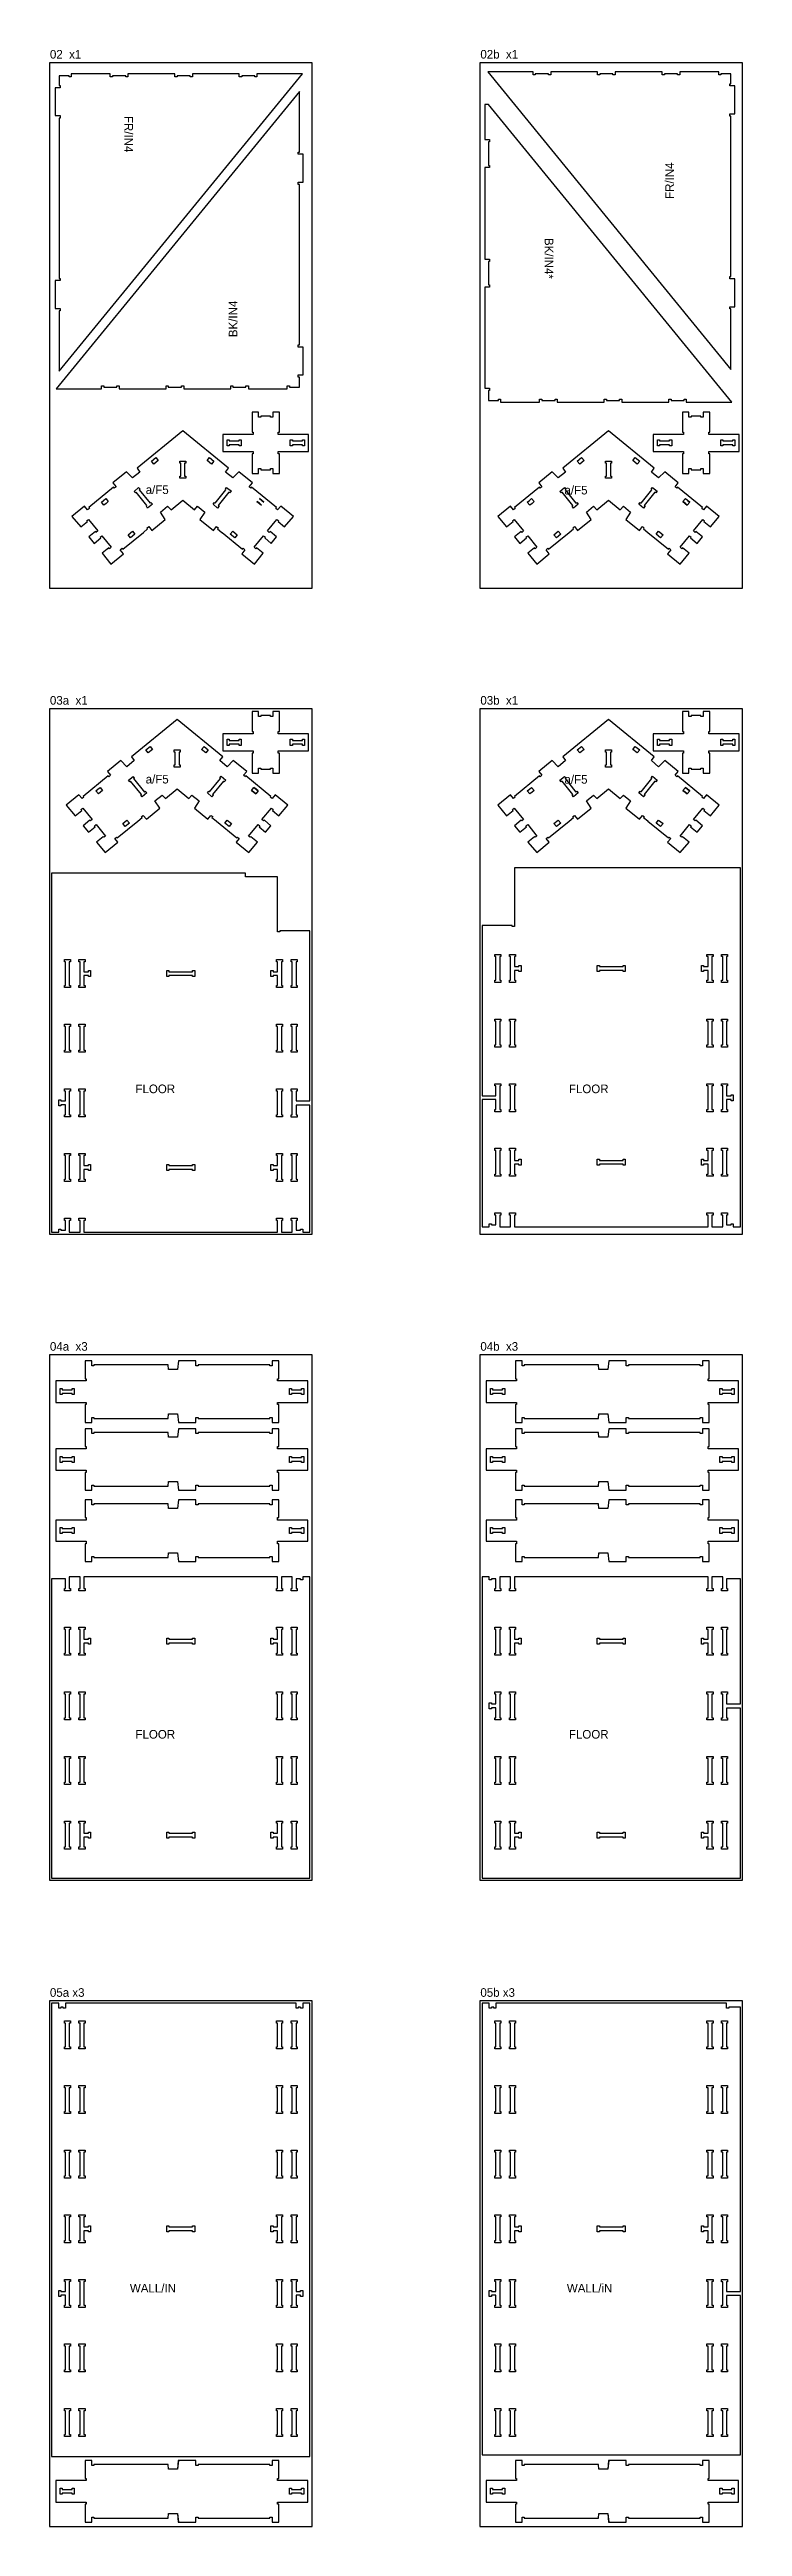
# Model space of a CAD drawing. Header units: inches. Extents: x -19170 to 42346, y 18707 to 54393.
# Drawn here: x 24126 to 27346, y 30707 to 42208 of the extents above; entities that cross this region are included whole.
import ezdxf

# ---------------------------------------------------------------- set-up
doc = ezdxf.new("R2010")
doc.units = ezdxf.units.IN
doc.header["$MEASUREMENT"] = 0
for name, color, linetype in [('0_SHEET_StructuralSheet 2440x1220x18', 1, 'CONTINUOUS'), ('1_3mmTOOL_2mmDEEP_CENTRE', 2, 'CONTINUOUS'), ('4_6mmTOOL_CUTTHROUGH_INSIDE', 4, 'CONTINUOUS'), ('5_6mmTOOL_CUTTHROUGH_OUTSIDE', 5, 'CONTINUOUS')]:
    doc.layers.add(name, color=color, linetype=linetype)

msp = doc.modelspace()

# ---------------------------------------------------------------- texts
at = {"layer": '0_SHEET_StructuralSheet 2440x1220x18', "char_height": 40, "attachment_point": 1}
for s, insert in [('02  x1', (24128, 42206)), ('02b  x1', (26128, 42206)), ('03a  x1', (24128, 39206)), ('03b  x1', (26128, 39206)), ('04a  x3', (24128, 36206)), ('04b  x3', (26128, 36206)), ('05a x3', (24128, 33206)), ('05b x3', (26128, 33206))]:
    msp.add_mtext_dynamic_manual_height_columns(s, width=871.79, gutter_width=200, heights=[0], dxfattribs=dict(at, insert=insert))
at = {"layer": '1_3mmTOOL_2mmDEEP_CENTRE', "char_height": 40, "attachment_point": 1}
for s, insert, rotation in [('{\\W4.00197; }FR/IN4', (24514, 41959), 270), ('{\\W4.00197; }FR/IN4', (26987, 41455), 90), ('{\\W3.50197; }BK/IN4*', (26467, 41385), 270), ('{\\W4.00197; }BK/IN4', (24959, 40813), 90)]:
    msp.add_mtext_dynamic_manual_height_columns(s, width=533.49, gutter_width=200, heights=[0], dxfattribs=dict(at, insert=insert, rotation=rotation))
for s, insert in [('{\\W4.83531; }a/F5', (24501, 40184)), ('{\\W4.83531; }a/F5', (26447, 40182)), ('{\\W4.83531; }a/F5', (24501, 38840)), ('{\\W4.83531; }a/F5', (26447, 38839)), ('{\\W4.33531; }FLOOR', (24461, 37402)), ('{\\W4.33531; }FLOOR', (26475, 37402)), ('{\\W4.33531; }FLOOR', (24461, 34405)), ('{\\W4.33531; }FLOOR', (26475, 34405)), ('{\\W3.33531; }WALL/IN', (24450, 31833)), ('{\\W3.50197; }WALL/iN', (26478, 31833))]:
    msp.add_mtext_dynamic_manual_height_columns(s, width=533.49, gutter_width=200, heights=[0], dxfattribs=dict(at, insert=insert))

# ---------------------------------------------------------------- linework, layer by layer
at = {"layer": '0_SHEET_StructuralSheet 2440x1220x18'}
for points in [[(24126, 42147), (24126, 39707), (25346, 39707), (25346, 42147)], [(26126, 42147), (26126, 39707), (27346, 39707), (27346, 42147)], [(24126, 39147), (24126, 36707), (25346, 36707), (25346, 39147)], [(26126, 39147), (26126, 36707), (27346, 36707), (27346, 39147)], [(24126, 36147), (24126, 33707), (25346, 33707), (25346, 36147)], [(26126, 36147), (26126, 33707), (27346, 33707), (27346, 36147)], [(24126, 33147), (24126, 30707), (25346, 30707), (25346, 33147)], [(26126, 33147), (26126, 30707), (27346, 30707), (27346, 33147)]]:
    msp.add_lwpolyline(points, close=True, dxfattribs=at)
at = {"layer": '4_6mmTOOL_CUTTHROUGH_INSIDE'}
for points in [[(25017, 40368), (25007, 40368), (25007, 40373), (24961, 40373), (24961, 40368), (24951, 40368), (24951, 40396), (24961, 40396), (24961, 40391), (25007, 40391), (25007, 40396), (25017, 40396)], [(25245, 40396), (25255, 40396), (25255, 40391), (25301, 40391), (25301, 40396), (25311, 40396), (25311, 40368), (25301, 40368), (25301, 40373), (25255, 40373), (25255, 40368), (25245, 40368)], [(27017, 40368), (27007, 40368), (27007, 40373), (26961, 40373), (26961, 40368), (26951, 40368), (26951, 40396), (26961, 40396), (26961, 40391), (27007, 40391), (27007, 40396), (27017, 40396)], [(27245, 40368), (27245, 40396), (27255, 40396), (27255, 40391), (27301, 40391), (27301, 40396), (27311, 40396), (27311, 40368), (27301, 40368), (27301, 40373), (27255, 40373), (27255, 40368)], [(24631, 40299), (24611, 40282), (24600, 40296), (24620, 40313)], [(24759, 40217), (24731, 40217), (24731, 40227), (24736, 40227), (24736, 40287), (24731, 40287), (24731, 40297), (24759, 40297), (24759, 40287), (24754, 40287), (24754, 40227), (24759, 40227)], [(24878, 40282), (24858, 40299), (24870, 40313), (24890, 40296)], [(26610, 40299), (26590, 40282), (26578, 40296), (26598, 40313)], [(26737, 40217), (26709, 40217), (26709, 40227), (26714, 40227), (26714, 40287), (26709, 40287), (26709, 40297), (26737, 40297), (26737, 40287), (26732, 40287), (26732, 40227), (26737, 40227)], [(26837, 40299), (26848, 40313), (26869, 40296), (26857, 40282)], [(24604, 40097), (24582, 40079), (24576, 40087), (24579, 40090), (24529, 40152), (24525, 40149), (24519, 40156), (24540, 40174), (24547, 40166), (24543, 40163), (24593, 40101), (24597, 40104)], [(24892, 40104), (24896, 40101), (24946, 40163), (24943, 40166), (24949, 40174), (24971, 40157), (24964, 40149), (24960, 40152), (24910, 40090), (24914, 40087), (24907, 40079), (24886, 40097)], [(26582, 40097), (26561, 40079), (26554, 40087), (26558, 40090), (26508, 40152), (26504, 40149), (26497, 40156), (26519, 40174), (26525, 40166), (26522, 40163), (26572, 40101), (26576, 40104)], [(26864, 40097), (26871, 40104), (26875, 40101), (26925, 40163), (26921, 40166), (26928, 40174), (26949, 40157), (26943, 40149), (26939, 40152), (26889, 40090), (26893, 40087), (26886, 40079)], [(24399, 40109), (24389, 40100), (24379, 40092), (24367, 40106), (24377, 40114), (24388, 40123)], [(25090, 40109), (25101, 40100), (25111, 40092), (25101, 40101)], [(25102, 40123), (25112, 40114), (25122, 40106), (25112, 40114)], [(26378, 40109), (26368, 40100), (26358, 40092), (26346, 40106), (26356, 40114), (26366, 40123)], [(27081, 40123), (27101, 40106), (27089, 40092), (27069, 40109)], [(27069, 40109), (27079, 40100), (27089, 40092), (27079, 40101)], [(27081, 40123), (27091, 40114), (27101, 40106), (27091, 40114)], [(24523, 39957), (24503, 39941), (24492, 39955), (24512, 39971)], [(24978, 39971), (24998, 39955), (24987, 39941), (24966, 39957)], [(26502, 39957), (26482, 39941), (26470, 39955), (26490, 39971)], [(26956, 39971), (26977, 39955), (26965, 39941), (26945, 39957)], [(25017, 39005), (25017, 38977), (25007, 38977), (25007, 38982), (24961, 38982), (24961, 38977), (24951, 38977), (24951, 39005), (24961, 39005), (24961, 39000), (25007, 39000), (25007, 39005)], [(25245, 39005), (25255, 39005), (25255, 39000), (25301, 39000), (25301, 39005), (25311, 39005), (25311, 38977), (25301, 38977), (25301, 38982), (25255, 38982), (25255, 38977), (25245, 38977)], [(27017, 38977), (27007, 38977), (27007, 38982), (26961, 38982), (26961, 38977), (26951, 38977), (26951, 39005), (26961, 39005), (26961, 39000), (27007, 39000), (27007, 39005), (27017, 39005)], [(27245, 38977), (27245, 39005), (27255, 39005), (27255, 39000), (27301, 39000), (27301, 39005), (27311, 39005), (27311, 38977), (27301, 38977), (27301, 38982), (27255, 38982), (27255, 38977)], [(24605, 38958), (24585, 38942), (24574, 38956), (24594, 38972)], [(24733, 38876), (24705, 38876), (24705, 38886), (24710, 38886), (24710, 38946), (24705, 38946), (24705, 38956), (24733, 38956), (24733, 38946), (24728, 38946), (24728, 38886), (24733, 38886)], [(24852, 38942), (24832, 38958), (24844, 38972), (24864, 38956)], [(26590, 38942), (26578, 38956), (26598, 38972), (26610, 38958)], [(26709, 38876), (26709, 38886), (26714, 38886), (26714, 38946), (26709, 38946), (26709, 38956), (26737, 38956), (26737, 38946), (26732, 38946), (26732, 38886), (26737, 38886), (26737, 38876)], [(26837, 38958), (26848, 38972), (26869, 38956), (26857, 38942)], [(24373, 38768), (24363, 38760), (24353, 38752), (24341, 38766), (24351, 38774), (24362, 38782)], [(24578, 38756), (24556, 38738), (24550, 38746), (24553, 38749), (24503, 38811), (24499, 38808), (24493, 38816), (24514, 38833), (24521, 38826), (24517, 38823), (24567, 38760), (24571, 38764)], [(24881, 38738), (24860, 38756), (24866, 38764), (24870, 38761), (24920, 38823), (24917, 38826), (24923, 38834), (24945, 38816), (24938, 38808), (24934, 38811), (24884, 38749), (24888, 38746)], [(25064, 38768), (25076, 38782), (25096, 38766), (25085, 38752)], [(25064, 38768), (25075, 38760), (25085, 38752), (25075, 38760)], [(25076, 38782), (25086, 38774), (25096, 38766), (25086, 38774)], [(26358, 38752), (26346, 38766), (26356, 38774), (26366, 38782), (26378, 38768), (26368, 38760)], [(26554, 38746), (26558, 38749), (26508, 38811), (26504, 38808), (26497, 38816), (26519, 38833), (26525, 38826), (26522, 38823), (26572, 38760), (26576, 38764), (26582, 38756), (26561, 38738)], [(26864, 38756), (26871, 38764), (26875, 38761), (26925, 38823), (26921, 38826), (26928, 38834), (26949, 38816), (26943, 38808), (26939, 38811), (26889, 38749), (26893, 38746), (26886, 38738)], [(27069, 38768), (27081, 38782), (27101, 38766), (27089, 38752)], [(27069, 38768), (27079, 38760), (27089, 38752), (27079, 38760)], [(27081, 38782), (27091, 38774), (27101, 38766), (27091, 38774)], [(24497, 38616), (24477, 38600), (24466, 38614), (24486, 38630)], [(24952, 38630), (24972, 38614), (24961, 38600), (24940, 38616)], [(26490, 38630), (26502, 38616), (26482, 38600), (26470, 38614)], [(26945, 38616), (26956, 38630), (26977, 38614), (26965, 38600)], [(24223, 37852), (24195, 37852), (24195, 37862), (24200, 37862), (24200, 37972), (24195, 37972), (24195, 37982), (24223, 37982), (24223, 37972), (24218, 37972), (24218, 37862), (24223, 37862)], [(24291, 37852), (24263, 37852), (24263, 37862), (24268, 37862), (24268, 37972), (24263, 37972), (24263, 37982), (24291, 37982), (24291, 37972), (24286, 37972), (24286, 37926), (24307, 37926), (24307, 37931), (24317, 37931), (24317, 37903), (24307, 37903), (24307, 37908), (24286, 37908), (24286, 37862), (24291, 37862)], [(25181, 37852), (25181, 37862), (25186, 37862), (25186, 37908), (25165, 37908), (25165, 37903), (25155, 37903), (25155, 37931), (25165, 37931), (25165, 37926), (25186, 37926), (25186, 37972), (25181, 37972), (25181, 37982), (25209, 37982), (25209, 37972), (25204, 37972), (25204, 37862), (25209, 37862), (25209, 37852)], [(25249, 37852), (25249, 37862), (25254, 37862), (25254, 37972), (25249, 37972), (25249, 37982), (25277, 37982), (25277, 37972), (25272, 37972), (25272, 37862), (25277, 37862), (25277, 37852)], [(26223, 37876), (26195, 37876), (26195, 37886), (26200, 37886), (26200, 37996), (26195, 37996), (26195, 38006), (26223, 38006), (26223, 37996), (26218, 37996), (26218, 37886), (26223, 37886)], [(26291, 37876), (26263, 37876), (26263, 37886), (26268, 37886), (26268, 37996), (26263, 37996), (26263, 38006), (26291, 38006), (26291, 37996), (26286, 37996), (26286, 37950), (26307, 37950), (26307, 37955), (26317, 37955), (26317, 37927), (26307, 37927), (26307, 37932), (26286, 37932), (26286, 37886), (26291, 37886)], [(26671, 37927), (26671, 37955), (26681, 37955), (26681, 37950), (26791, 37950), (26791, 37955), (26801, 37955), (26801, 37927), (26791, 37927), (26791, 37932), (26681, 37932), (26681, 37927)], [(27181, 37876), (27181, 37886), (27186, 37886), (27186, 37932), (27165, 37932), (27165, 37927), (27155, 37927), (27155, 37955), (27165, 37955), (27165, 37950), (27186, 37950), (27186, 37996), (27181, 37996), (27181, 38006), (27209, 38006), (27209, 37996), (27204, 37996), (27204, 37886), (27209, 37886), (27209, 37876)], [(27249, 37876), (27249, 37886), (27254, 37886), (27254, 37996), (27249, 37996), (27249, 38006), (27277, 38006), (27277, 37996), (27272, 37996), (27272, 37886), (27277, 37886), (27277, 37876)], [(24801, 37903), (24791, 37903), (24791, 37908), (24681, 37908), (24681, 37903), (24671, 37903), (24671, 37931), (24681, 37931), (24681, 37926), (24791, 37926), (24791, 37931), (24801, 37931)], [(24223, 37552), (24195, 37552), (24195, 37562), (24200, 37562), (24200, 37672), (24195, 37672), (24195, 37682), (24223, 37682), (24223, 37672), (24218, 37672), (24218, 37562), (24223, 37562)], [(24291, 37552), (24263, 37552), (24263, 37562), (24268, 37562), (24268, 37672), (24263, 37672), (24263, 37682), (24291, 37682), (24291, 37672), (24286, 37672), (24286, 37562), (24291, 37562)], [(25181, 37552), (25181, 37562), (25186, 37562), (25186, 37672), (25181, 37672), (25181, 37682), (25209, 37682), (25209, 37672), (25204, 37672), (25204, 37562), (25209, 37562), (25209, 37552)], [(25249, 37552), (25249, 37562), (25254, 37562), (25254, 37672), (25249, 37672), (25249, 37682), (25277, 37682), (25277, 37672), (25272, 37672), (25272, 37562), (25277, 37562), (25277, 37552)], [(26223, 37576), (26195, 37576), (26195, 37586), (26200, 37586), (26200, 37696), (26195, 37696), (26195, 37706), (26223, 37706), (26223, 37696), (26218, 37696), (26218, 37586), (26223, 37586)], [(26291, 37576), (26263, 37576), (26263, 37586), (26268, 37586), (26268, 37696), (26263, 37696), (26263, 37706), (26291, 37706), (26291, 37696), (26286, 37696), (26286, 37586), (26291, 37586)], [(27181, 37576), (27181, 37586), (27186, 37586), (27186, 37696), (27181, 37696), (27181, 37706), (27209, 37706), (27209, 37696), (27204, 37696), (27204, 37586), (27209, 37586), (27209, 37576)], [(27249, 37576), (27249, 37586), (27254, 37586), (27254, 37696), (27249, 37696), (27249, 37706), (27277, 37706), (27277, 37696), (27272, 37696), (27272, 37586), (27277, 37586), (27277, 37576)], [(24223, 37252), (24195, 37252), (24195, 37262), (24200, 37262), (24200, 37308), (24179, 37308), (24179, 37303), (24169, 37303), (24169, 37331), (24179, 37331), (24179, 37326), (24200, 37326), (24200, 37372), (24195, 37372), (24195, 37382), (24223, 37382), (24223, 37372), (24218, 37372), (24218, 37262), (24223, 37262)], [(24291, 37252), (24263, 37252), (24263, 37262), (24268, 37262), (24268, 37372), (24263, 37372), (24263, 37382), (24291, 37382), (24291, 37372), (24286, 37372), (24286, 37262), (24291, 37262)], [(25181, 37252), (25181, 37262), (25186, 37262), (25186, 37372), (25181, 37372), (25181, 37382), (25209, 37382), (25209, 37372), (25204, 37372), (25204, 37262), (25209, 37262), (25209, 37252)], [(26291, 37276), (26263, 37276), (26263, 37286), (26268, 37286), (26268, 37396), (26263, 37396), (26263, 37406), (26291, 37406), (26291, 37396), (26286, 37396), (26286, 37286), (26291, 37286)], [(27181, 37276), (27181, 37286), (27186, 37286), (27186, 37396), (27181, 37396), (27181, 37406), (27209, 37406), (27209, 37396), (27204, 37396), (27204, 37286), (27209, 37286), (27209, 37276)], [(27249, 37276), (27249, 37286), (27254, 37286), (27254, 37396), (27249, 37396), (27249, 37406), (27277, 37406), (27277, 37396), (27272, 37396), (27272, 37350), (27293, 37350), (27293, 37355), (27303, 37355), (27303, 37327), (27293, 37327), (27293, 37332), (27272, 37332), (27272, 37286), (27277, 37286), (27277, 37276)], [(24223, 37082), (24223, 37072), (24218, 37072), (24218, 36962), (24223, 36962), (24223, 36952), (24195, 36952), (24195, 36962), (24200, 36962), (24200, 37072), (24195, 37072), (24195, 37082)], [(24317, 37031), (24317, 37003), (24307, 37003), (24307, 37008), (24286, 37008), (24286, 36962), (24291, 36962), (24291, 36952), (24263, 36952), (24263, 36962), (24268, 36962), (24268, 37072), (24263, 37072), (24263, 37082), (24291, 37082), (24291, 37072), (24286, 37072), (24286, 37026), (24307, 37026), (24307, 37031)], [(25155, 37031), (25165, 37031), (25165, 37026), (25186, 37026), (25186, 37072), (25181, 37072), (25181, 37082), (25209, 37082), (25209, 37072), (25204, 37072), (25204, 36962), (25209, 36962), (25209, 36952), (25181, 36952), (25181, 36962), (25186, 36962), (25186, 37008), (25165, 37008), (25165, 37003), (25155, 37003)], [(25249, 37082), (25277, 37082), (25277, 37072), (25272, 37072), (25272, 36962), (25277, 36962), (25277, 36952), (25249, 36952), (25249, 36962), (25254, 36962), (25254, 37072), (25249, 37072)], [(26223, 37106), (26223, 37096), (26218, 37096), (26218, 36986), (26223, 36986), (26223, 36976), (26195, 36976), (26195, 36986), (26200, 36986), (26200, 37096), (26195, 37096), (26195, 37106)], [(26317, 37055), (26317, 37027), (26307, 37027), (26307, 37032), (26286, 37032), (26286, 36986), (26291, 36986), (26291, 36976), (26263, 36976), (26263, 36986), (26268, 36986), (26268, 37096), (26263, 37096), (26263, 37106), (26291, 37106), (26291, 37096), (26286, 37096), (26286, 37050), (26307, 37050), (26307, 37055)], [(26671, 37055), (26681, 37055), (26681, 37050), (26791, 37050), (26791, 37055), (26801, 37055), (26801, 37027), (26791, 37027), (26791, 37032), (26681, 37032), (26681, 37027), (26671, 37027)], [(27155, 37055), (27165, 37055), (27165, 37050), (27186, 37050), (27186, 37096), (27181, 37096), (27181, 37106), (27209, 37106), (27209, 37096), (27204, 37096), (27204, 36986), (27209, 36986), (27209, 36976), (27181, 36976), (27181, 36986), (27186, 36986), (27186, 37032), (27165, 37032), (27165, 37027), (27155, 37027)], [(27249, 37106), (27277, 37106), (27277, 37096), (27272, 37096), (27272, 36986), (27277, 36986), (27277, 36976), (27249, 36976), (27249, 36986), (27254, 36986), (27254, 37096), (27249, 37096)], [(24801, 37031), (24801, 37003), (24791, 37003), (24791, 37008), (24681, 37008), (24681, 37003), (24671, 37003), (24671, 37031), (24681, 37031), (24681, 37026), (24791, 37026), (24791, 37031)], [(24241, 35962), (24231, 35962), (24231, 35967), (24185, 35967), (24185, 35962), (24175, 35962), (24175, 35990), (24185, 35990), (24185, 35985), (24231, 35985), (24231, 35990), (24241, 35990)], [(25241, 35962), (25241, 35990), (25251, 35990), (25251, 35985), (25297, 35985), (25297, 35990), (25307, 35990), (25307, 35962), (25297, 35962), (25297, 35967), (25251, 35967), (25251, 35962)], [(26241, 35962), (26231, 35962), (26231, 35967), (26185, 35967), (26185, 35962), (26175, 35962), (26175, 35990), (26185, 35990), (26185, 35985), (26231, 35985), (26231, 35990), (26241, 35990)], [(27241, 35990), (27251, 35990), (27251, 35985), (27297, 35985), (27297, 35990), (27307, 35990), (27307, 35962), (27297, 35962), (27297, 35967), (27251, 35967), (27251, 35962), (27241, 35962)], [(24241, 35675), (24241, 35647), (24231, 35647), (24231, 35652), (24185, 35652), (24185, 35647), (24175, 35647), (24175, 35675), (24185, 35675), (24185, 35670), (24231, 35670), (24231, 35675)], [(25241, 35675), (25251, 35675), (25251, 35670), (25297, 35670), (25297, 35675), (25307, 35675), (25307, 35647), (25297, 35647), (25297, 35652), (25251, 35652), (25251, 35647), (25241, 35647)], [(26241, 35675), (26241, 35647), (26231, 35647), (26231, 35652), (26185, 35652), (26185, 35647), (26175, 35647), (26175, 35675), (26185, 35675), (26185, 35670), (26231, 35670), (26231, 35675)], [(27241, 35675), (27251, 35675), (27251, 35670), (27297, 35670), (27297, 35675), (27307, 35675), (27307, 35647), (27297, 35647), (27297, 35652), (27251, 35652), (27251, 35647), (27241, 35647)], [(24241, 35317), (24231, 35317), (24231, 35322), (24185, 35322), (24185, 35317), (24175, 35317), (24175, 35345), (24185, 35345), (24185, 35340), (24231, 35340), (24231, 35345), (24241, 35345)], [(25241, 35317), (25241, 35345), (25251, 35345), (25251, 35340), (25297, 35340), (25297, 35345), (25307, 35345), (25307, 35317), (25297, 35317), (25297, 35322), (25251, 35322), (25251, 35317)], [(26241, 35317), (26231, 35317), (26231, 35322), (26185, 35322), (26185, 35317), (26175, 35317), (26175, 35345), (26185, 35345), (26185, 35340), (26231, 35340), (26231, 35345), (26241, 35345)], [(27241, 35345), (27251, 35345), (27251, 35340), (27297, 35340), (27297, 35345), (27307, 35345), (27307, 35317), (27297, 35317), (27297, 35322), (27251, 35322), (27251, 35317), (27241, 35317)], [(24223, 34752), (24195, 34752), (24195, 34762), (24200, 34762), (24200, 34872), (24195, 34872), (24195, 34882), (24223, 34882), (24223, 34872), (24218, 34872), (24218, 34762), (24223, 34762)], [(24291, 34752), (24263, 34752), (24263, 34762), (24268, 34762), (24268, 34872), (24263, 34872), (24263, 34882), (24291, 34882), (24291, 34872), (24286, 34872), (24286, 34826), (24307, 34826), (24307, 34831), (24317, 34831), (24317, 34803), (24307, 34803), (24307, 34808), (24286, 34808), (24286, 34762), (24291, 34762)], [(25155, 34803), (25155, 34831), (25165, 34831), (25165, 34826), (25186, 34826), (25186, 34872), (25181, 34872), (25181, 34882), (25209, 34882), (25209, 34872), (25204, 34872), (25204, 34762), (25209, 34762), (25209, 34752), (25181, 34752), (25181, 34762), (25186, 34762), (25186, 34808), (25165, 34808), (25165, 34803)], [(25249, 34752), (25249, 34762), (25254, 34762), (25254, 34872), (25249, 34872), (25249, 34882), (25277, 34882), (25277, 34872), (25272, 34872), (25272, 34762), (25277, 34762), (25277, 34752)], [(26223, 34752), (26195, 34752), (26195, 34762), (26200, 34762), (26200, 34872), (26195, 34872), (26195, 34882), (26223, 34882), (26223, 34872), (26218, 34872), (26218, 34762), (26223, 34762)], [(26317, 34803), (26307, 34803), (26307, 34808), (26286, 34808), (26286, 34762), (26291, 34762), (26291, 34752), (26263, 34752), (26263, 34762), (26268, 34762), (26268, 34872), (26263, 34872), (26263, 34882), (26291, 34882), (26291, 34872), (26286, 34872), (26286, 34826), (26307, 34826), (26307, 34831), (26317, 34831)], [(27181, 34752), (27181, 34762), (27186, 34762), (27186, 34808), (27165, 34808), (27165, 34803), (27155, 34803), (27155, 34831), (27165, 34831), (27165, 34826), (27186, 34826), (27186, 34872), (27181, 34872), (27181, 34882), (27209, 34882), (27209, 34872), (27204, 34872), (27204, 34762), (27209, 34762), (27209, 34752)], [(27249, 34752), (27249, 34762), (27254, 34762), (27254, 34872), (27249, 34872), (27249, 34882), (27277, 34882), (27277, 34872), (27272, 34872), (27272, 34762), (27277, 34762), (27277, 34752)], [(24671, 34803), (24671, 34831), (24681, 34831), (24681, 34826), (24791, 34826), (24791, 34831), (24801, 34831), (24801, 34803), (24791, 34803), (24791, 34808), (24681, 34808), (24681, 34803)], [(26801, 34803), (26791, 34803), (26791, 34808), (26681, 34808), (26681, 34803), (26671, 34803), (26671, 34831), (26681, 34831), (26681, 34826), (26791, 34826), (26791, 34831), (26801, 34831)], [(24223, 34572), (24218, 34572), (24218, 34462), (24223, 34462), (24223, 34452), (24195, 34452), (24195, 34462), (24200, 34462), (24200, 34572), (24195, 34572), (24195, 34582), (24223, 34582)], [(24291, 34572), (24286, 34572), (24286, 34462), (24291, 34462), (24291, 34452), (24263, 34452), (24263, 34462), (24268, 34462), (24268, 34572), (24263, 34572), (24263, 34582), (24291, 34582)], [(25181, 34572), (25181, 34582), (25209, 34582), (25209, 34572), (25204, 34572), (25204, 34462), (25209, 34462), (25209, 34452), (25181, 34452), (25181, 34462), (25186, 34462), (25186, 34572)], [(25249, 34572), (25249, 34582), (25277, 34582), (25277, 34572), (25272, 34572), (25272, 34462), (25277, 34462), (25277, 34452), (25249, 34452), (25249, 34462), (25254, 34462), (25254, 34572)], [(26223, 34582), (26223, 34572), (26218, 34572), (26218, 34462), (26223, 34462), (26223, 34452), (26195, 34452), (26195, 34462), (26200, 34462), (26200, 34508), (26179, 34508), (26179, 34503), (26169, 34503), (26169, 34531), (26179, 34531), (26179, 34526), (26200, 34526), (26200, 34572), (26195, 34572), (26195, 34582)], [(26291, 34582), (26291, 34572), (26286, 34572), (26286, 34462), (26291, 34462), (26291, 34452), (26263, 34452), (26263, 34462), (26268, 34462), (26268, 34572), (26263, 34572), (26263, 34582)], [(27181, 34582), (27209, 34582), (27209, 34572), (27204, 34572), (27204, 34462), (27209, 34462), (27209, 34452), (27181, 34452), (27181, 34462), (27186, 34462), (27186, 34572), (27181, 34572)], [(24223, 34282), (24223, 34272), (24218, 34272), (24218, 34162), (24223, 34162), (24223, 34152), (24195, 34152), (24195, 34162), (24200, 34162), (24200, 34272), (24195, 34272), (24195, 34282)], [(24291, 34282), (24291, 34272), (24286, 34272), (24286, 34162), (24291, 34162), (24291, 34152), (24263, 34152), (24263, 34162), (24268, 34162), (24268, 34272), (24263, 34272), (24263, 34282)], [(25181, 34282), (25209, 34282), (25209, 34272), (25204, 34272), (25204, 34162), (25209, 34162), (25209, 34152), (25181, 34152), (25181, 34162), (25186, 34162), (25186, 34272), (25181, 34272)], [(25249, 34282), (25277, 34282), (25277, 34272), (25272, 34272), (25272, 34162), (25277, 34162), (25277, 34152), (25249, 34152), (25249, 34162), (25254, 34162), (25254, 34272), (25249, 34272)], [(26223, 34282), (26223, 34272), (26218, 34272), (26218, 34162), (26223, 34162), (26223, 34152), (26195, 34152), (26195, 34162), (26200, 34162), (26200, 34272), (26195, 34272), (26195, 34282)], [(26291, 34282), (26291, 34272), (26286, 34272), (26286, 34162), (26291, 34162), (26291, 34152), (26263, 34152), (26263, 34162), (26268, 34162), (26268, 34272), (26263, 34272), (26263, 34282)], [(27181, 34282), (27209, 34282), (27209, 34272), (27204, 34272), (27204, 34162), (27209, 34162), (27209, 34152), (27181, 34152), (27181, 34162), (27186, 34162), (27186, 34272), (27181, 34272)], [(27249, 34282), (27277, 34282), (27277, 34272), (27272, 34272), (27272, 34162), (27277, 34162), (27277, 34152), (27249, 34152), (27249, 34162), (27254, 34162), (27254, 34272), (27249, 34272)], [(24223, 33982), (24223, 33972), (24218, 33972), (24218, 33862), (24223, 33862), (24223, 33852), (24195, 33852), (24195, 33862), (24200, 33862), (24200, 33972), (24195, 33972), (24195, 33982)], [(24291, 33982), (24291, 33972), (24286, 33972), (24286, 33926), (24307, 33926), (24307, 33931), (24317, 33931), (24317, 33903), (24307, 33903), (24307, 33908), (24286, 33908), (24286, 33862), (24291, 33862), (24291, 33852), (24263, 33852), (24263, 33862), (24268, 33862), (24268, 33972), (24263, 33972), (24263, 33982)], [(24671, 33931), (24681, 33931), (24681, 33926), (24791, 33926), (24791, 33931), (24801, 33931), (24801, 33903), (24791, 33903), (24791, 33908), (24681, 33908), (24681, 33903), (24671, 33903)], [(25181, 33982), (25209, 33982), (25209, 33972), (25204, 33972), (25204, 33862), (25209, 33862), (25209, 33852), (25181, 33852), (25181, 33862), (25186, 33862), (25186, 33908), (25165, 33908), (25165, 33903), (25155, 33903), (25155, 33931), (25165, 33931), (25165, 33926), (25186, 33926), (25186, 33972), (25181, 33972)], [(25249, 33982), (25277, 33982), (25277, 33972), (25272, 33972), (25272, 33862), (25277, 33862), (25277, 33852), (25249, 33852), (25249, 33862), (25254, 33862), (25254, 33972), (25249, 33972)], [(26223, 33982), (26223, 33972), (26218, 33972), (26218, 33862), (26223, 33862), (26223, 33852), (26195, 33852), (26195, 33862), (26200, 33862), (26200, 33972), (26195, 33972), (26195, 33982)], [(26291, 33982), (26291, 33972), (26286, 33972), (26286, 33926), (26307, 33926), (26307, 33931), (26317, 33931), (26317, 33903), (26307, 33903), (26307, 33908), (26286, 33908), (26286, 33862), (26291, 33862), (26291, 33852), (26263, 33852), (26263, 33862), (26268, 33862), (26268, 33972), (26263, 33972), (26263, 33982)], [(26801, 33931), (26801, 33903), (26791, 33903), (26791, 33908), (26681, 33908), (26681, 33903), (26671, 33903), (26671, 33931), (26681, 33931), (26681, 33926), (26791, 33926), (26791, 33931)], [(27181, 33982), (27209, 33982), (27209, 33972), (27204, 33972), (27204, 33862), (27209, 33862), (27209, 33852), (27181, 33852), (27181, 33862), (27186, 33862), (27186, 33908), (27165, 33908), (27165, 33903), (27155, 33903), (27155, 33931), (27165, 33931), (27165, 33926), (27186, 33926), (27186, 33972), (27181, 33972)], [(27249, 33982), (27277, 33982), (27277, 33972), (27272, 33972), (27272, 33862), (27277, 33862), (27277, 33852), (27249, 33852), (27249, 33862), (27254, 33862), (27254, 33972), (27249, 33972)], [(24223, 32924), (24195, 32924), (24195, 32934), (24200, 32934), (24200, 33044), (24195, 33044), (24195, 33054), (24223, 33054), (24223, 33044), (24218, 33044), (24218, 32934), (24223, 32934)], [(24291, 32924), (24263, 32924), (24263, 32934), (24268, 32934), (24268, 33044), (24263, 33044), (24263, 33054), (24291, 33054), (24291, 33044), (24286, 33044), (24286, 32934), (24291, 32934)], [(25181, 32924), (25181, 32934), (25186, 32934), (25186, 33044), (25181, 33044), (25181, 33054), (25209, 33054), (25209, 33044), (25204, 33044), (25204, 32934), (25209, 32934), (25209, 32924)], [(25249, 32924), (25249, 32934), (25254, 32934), (25254, 33044), (25249, 33044), (25249, 33054), (25277, 33054), (25277, 33044), (25272, 33044), (25272, 32934), (25277, 32934), (25277, 32924)], [(26223, 32924), (26195, 32924), (26195, 32934), (26200, 32934), (26200, 33044), (26195, 33044), (26195, 33054), (26223, 33054), (26223, 33044), (26218, 33044), (26218, 32934), (26223, 32934)], [(26291, 32924), (26263, 32924), (26263, 32934), (26268, 32934), (26268, 33044), (26263, 33044), (26263, 33054), (26291, 33054), (26291, 33044), (26286, 33044), (26286, 32934), (26291, 32934)], [(27181, 32924), (27181, 32934), (27186, 32934), (27186, 33044), (27181, 33044), (27181, 33054), (27209, 33054), (27209, 33044), (27204, 33044), (27204, 32934), (27209, 32934), (27209, 32924)], [(27249, 32924), (27249, 32934), (27254, 32934), (27254, 33044), (27249, 33044), (27249, 33054), (27277, 33054), (27277, 33044), (27272, 33044), (27272, 32934), (27277, 32934), (27277, 32924)], [(24223, 32624), (24195, 32624), (24195, 32634), (24200, 32634), (24200, 32744), (24195, 32744), (24195, 32754), (24223, 32754), (24223, 32744), (24218, 32744), (24218, 32634), (24223, 32634)], [(24291, 32624), (24263, 32624), (24263, 32634), (24268, 32634), (24268, 32744), (24263, 32744), (24263, 32754), (24291, 32754), (24291, 32744), (24286, 32744), (24286, 32634), (24291, 32634)], [(25181, 32624), (25181, 32634), (25186, 32634), (25186, 32744), (25181, 32744), (25181, 32754), (25209, 32754), (25209, 32744), (25204, 32744), (25204, 32634), (25209, 32634), (25209, 32624)], [(25249, 32624), (25249, 32634), (25254, 32634), (25254, 32744), (25249, 32744), (25249, 32754), (25277, 32754), (25277, 32744), (25272, 32744), (25272, 32634), (25277, 32634), (25277, 32624)], [(26223, 32624), (26195, 32624), (26195, 32634), (26200, 32634), (26200, 32744), (26195, 32744), (26195, 32754), (26223, 32754), (26223, 32744), (26218, 32744), (26218, 32634), (26223, 32634)], [(26291, 32624), (26263, 32624), (26263, 32634), (26268, 32634), (26268, 32744), (26263, 32744), (26263, 32754), (26291, 32754), (26291, 32744), (26286, 32744), (26286, 32634), (26291, 32634)], [(27181, 32624), (27181, 32634), (27186, 32634), (27186, 32744), (27181, 32744), (27181, 32754), (27209, 32754), (27209, 32744), (27204, 32744), (27204, 32634), (27209, 32634), (27209, 32624)], [(27249, 32624), (27249, 32634), (27254, 32634), (27254, 32744), (27249, 32744), (27249, 32754), (27277, 32754), (27277, 32744), (27272, 32744), (27272, 32634), (27277, 32634), (27277, 32624)], [(24223, 32324), (24195, 32324), (24195, 32334), (24200, 32334), (24200, 32444), (24195, 32444), (24195, 32454), (24223, 32454), (24223, 32444), (24218, 32444), (24218, 32334), (24223, 32334)], [(24291, 32324), (24263, 32324), (24263, 32334), (24268, 32334), (24268, 32444), (24263, 32444), (24263, 32454), (24291, 32454), (24291, 32444), (24286, 32444), (24286, 32334), (24291, 32334)], [(25181, 32324), (25181, 32334), (25186, 32334), (25186, 32444), (25181, 32444), (25181, 32454), (25209, 32454), (25209, 32444), (25204, 32444), (25204, 32334), (25209, 32334), (25209, 32324)], [(25249, 32324), (25249, 32334), (25254, 32334), (25254, 32444), (25249, 32444), (25249, 32454), (25277, 32454), (25277, 32444), (25272, 32444), (25272, 32334), (25277, 32334), (25277, 32324)], [(26223, 32324), (26195, 32324), (26195, 32334), (26200, 32334), (26200, 32444), (26195, 32444), (26195, 32454), (26223, 32454), (26223, 32444), (26218, 32444), (26218, 32334), (26223, 32334)], [(26291, 32324), (26263, 32324), (26263, 32334), (26268, 32334), (26268, 32444), (26263, 32444), (26263, 32454), (26291, 32454), (26291, 32444), (26286, 32444), (26286, 32334), (26291, 32334)], [(27181, 32324), (27181, 32334), (27186, 32334), (27186, 32444), (27181, 32444), (27181, 32454), (27209, 32454), (27209, 32444), (27204, 32444), (27204, 32334), (27209, 32334), (27209, 32324)], [(27249, 32324), (27249, 32334), (27254, 32334), (27254, 32444), (27249, 32444), (27249, 32454), (27277, 32454), (27277, 32444), (27272, 32444), (27272, 32334), (27277, 32334), (27277, 32324)], [(24223, 32144), (24218, 32144), (24218, 32034), (24223, 32034), (24223, 32024), (24195, 32024), (24195, 32034), (24200, 32034), (24200, 32144), (24195, 32144), (24195, 32154), (24223, 32154)], [(24317, 32103), (24317, 32075), (24307, 32075), (24307, 32080), (24286, 32080), (24286, 32034), (24291, 32034), (24291, 32024), (24263, 32024), (24263, 32034), (24268, 32034), (24268, 32144), (24263, 32144), (24263, 32154), (24291, 32154), (24291, 32144), (24286, 32144), (24286, 32098), (24307, 32098), (24307, 32103)], [(24801, 32103), (24801, 32075), (24791, 32075), (24791, 32080), (24681, 32080), (24681, 32075), (24671, 32075), (24671, 32103), (24681, 32103), (24681, 32098), (24791, 32098), (24791, 32103)], [(25155, 32103), (25165, 32103), (25165, 32098), (25186, 32098), (25186, 32144), (25181, 32144), (25181, 32154), (25209, 32154), (25209, 32144), (25204, 32144), (25204, 32034), (25209, 32034), (25209, 32024), (25181, 32024), (25181, 32034), (25186, 32034), (25186, 32080), (25165, 32080), (25165, 32075), (25155, 32075)], [(25249, 32144), (25249, 32154), (25277, 32154), (25277, 32144), (25272, 32144), (25272, 32034), (25277, 32034), (25277, 32024), (25249, 32024), (25249, 32034), (25254, 32034), (25254, 32144)], [(26223, 32024), (26195, 32024), (26195, 32034), (26200, 32034), (26200, 32144), (26195, 32144), (26195, 32154), (26223, 32154), (26223, 32144), (26218, 32144), (26218, 32034), (26223, 32034)], [(26291, 32024), (26263, 32024), (26263, 32034), (26268, 32034), (26268, 32144), (26263, 32144), (26263, 32154), (26291, 32154), (26291, 32144), (26286, 32144), (26286, 32098), (26307, 32098), (26307, 32103), (26317, 32103), (26317, 32075), (26307, 32075), (26307, 32080), (26286, 32080), (26286, 32034), (26291, 32034)], [(26671, 32075), (26671, 32103), (26681, 32103), (26681, 32098), (26791, 32098), (26791, 32103), (26801, 32103), (26801, 32075), (26791, 32075), (26791, 32080), (26681, 32080), (26681, 32075)], [(27181, 32024), (27181, 32034), (27186, 32034), (27186, 32080), (27165, 32080), (27165, 32075), (27155, 32075), (27155, 32103), (27165, 32103), (27165, 32098), (27186, 32098), (27186, 32144), (27181, 32144), (27181, 32154), (27209, 32154), (27209, 32144), (27204, 32144), (27204, 32034), (27209, 32034), (27209, 32024)], [(27249, 32024), (27249, 32034), (27254, 32034), (27254, 32144), (27249, 32144), (27249, 32154), (27277, 32154), (27277, 32144), (27272, 32144), (27272, 32034), (27277, 32034), (27277, 32024)], [(24223, 31854), (24223, 31844), (24218, 31844), (24218, 31734), (24223, 31734), (24223, 31724), (24195, 31724), (24195, 31734), (24200, 31734), (24200, 31780), (24179, 31780), (24179, 31775), (24169, 31775), (24169, 31803), (24179, 31803), (24179, 31798), (24200, 31798), (24200, 31844), (24195, 31844), (24195, 31854)], [(24291, 31854), (24291, 31844), (24286, 31844), (24286, 31734), (24291, 31734), (24291, 31724), (24263, 31724), (24263, 31734), (24268, 31734), (24268, 31844), (24263, 31844), (24263, 31854)], [(25181, 31854), (25209, 31854), (25209, 31844), (25204, 31844), (25204, 31734), (25209, 31734), (25209, 31724), (25181, 31724), (25181, 31734), (25186, 31734), (25186, 31844), (25181, 31844)], [(25249, 31854), (25277, 31854), (25277, 31844), (25272, 31844), (25272, 31798), (25293, 31798), (25293, 31803), (25303, 31803), (25303, 31775), (25293, 31775), (25293, 31780), (25272, 31780), (25272, 31734), (25277, 31734), (25277, 31724), (25249, 31724), (25249, 31734), (25254, 31734), (25254, 31844), (25249, 31844)], [(26223, 31734), (26223, 31724), (26195, 31724), (26195, 31734), (26200, 31734), (26200, 31780), (26179, 31780), (26179, 31775), (26169, 31775), (26169, 31803), (26179, 31803), (26179, 31798), (26200, 31798), (26200, 31844), (26195, 31844), (26195, 31854), (26223, 31854), (26223, 31844), (26218, 31844), (26218, 31734)], [(26291, 31734), (26291, 31724), (26263, 31724), (26263, 31734), (26268, 31734), (26268, 31844), (26263, 31844), (26263, 31854), (26291, 31854), (26291, 31844), (26286, 31844), (26286, 31734)], [(27181, 31734), (27186, 31734), (27186, 31844), (27181, 31844), (27181, 31854), (27209, 31854), (27209, 31844), (27204, 31844), (27204, 31734), (27209, 31734), (27209, 31724), (27181, 31724)], [(24223, 31554), (24223, 31544), (24218, 31544), (24218, 31434), (24223, 31434), (24223, 31424), (24195, 31424), (24195, 31434), (24200, 31434), (24200, 31544), (24195, 31544), (24195, 31554)], [(24291, 31554), (24291, 31544), (24286, 31544), (24286, 31434), (24291, 31434), (24291, 31424), (24263, 31424), (24263, 31434), (24268, 31434), (24268, 31544), (24263, 31544), (24263, 31554)], [(25181, 31554), (25209, 31554), (25209, 31544), (25204, 31544), (25204, 31434), (25209, 31434), (25209, 31424), (25181, 31424), (25181, 31434), (25186, 31434), (25186, 31544), (25181, 31544)], [(25249, 31554), (25277, 31554), (25277, 31544), (25272, 31544), (25272, 31434), (25277, 31434), (25277, 31424), (25249, 31424), (25249, 31434), (25254, 31434), (25254, 31544), (25249, 31544)], [(26223, 31554), (26223, 31544), (26218, 31544), (26218, 31434), (26223, 31434), (26223, 31424), (26195, 31424), (26195, 31434), (26200, 31434), (26200, 31544), (26195, 31544), (26195, 31554)], [(26291, 31554), (26291, 31544), (26286, 31544), (26286, 31434), (26291, 31434), (26291, 31424), (26263, 31424), (26263, 31434), (26268, 31434), (26268, 31544), (26263, 31544), (26263, 31554)], [(27181, 31554), (27209, 31554), (27209, 31544), (27204, 31544), (27204, 31434), (27209, 31434), (27209, 31424), (27181, 31424), (27181, 31434), (27186, 31434), (27186, 31544), (27181, 31544)], [(27249, 31554), (27277, 31554), (27277, 31544), (27272, 31544), (27272, 31434), (27277, 31434), (27277, 31424), (27249, 31424), (27249, 31434), (27254, 31434), (27254, 31544), (27249, 31544)], [(24223, 31254), (24223, 31244), (24218, 31244), (24218, 31134), (24223, 31134), (24223, 31124), (24195, 31124), (24195, 31134), (24200, 31134), (24200, 31244), (24195, 31244), (24195, 31254)], [(24291, 31254), (24291, 31244), (24286, 31244), (24286, 31134), (24291, 31134), (24291, 31124), (24263, 31124), (24263, 31134), (24268, 31134), (24268, 31244), (24263, 31244), (24263, 31254)], [(25181, 31254), (25209, 31254), (25209, 31244), (25204, 31244), (25204, 31134), (25209, 31134), (25209, 31124), (25181, 31124), (25181, 31134), (25186, 31134), (25186, 31244), (25181, 31244)], [(25249, 31254), (25277, 31254), (25277, 31244), (25272, 31244), (25272, 31134), (25277, 31134), (25277, 31124), (25249, 31124), (25249, 31134), (25254, 31134), (25254, 31244), (25249, 31244)], [(26223, 31254), (26223, 31244), (26218, 31244), (26218, 31134), (26223, 31134), (26223, 31124), (26195, 31124), (26195, 31134), (26200, 31134), (26200, 31244), (26195, 31244), (26195, 31254)], [(26291, 31254), (26291, 31244), (26286, 31244), (26286, 31134), (26291, 31134), (26291, 31124), (26263, 31124), (26263, 31134), (26268, 31134), (26268, 31244), (26263, 31244), (26263, 31254)], [(27181, 31254), (27209, 31254), (27209, 31244), (27204, 31244), (27204, 31134), (27209, 31134), (27209, 31124), (27181, 31124), (27181, 31134), (27186, 31134), (27186, 31244), (27181, 31244)], [(27249, 31254), (27277, 31254), (27277, 31244), (27272, 31244), (27272, 31134), (27277, 31134), (27277, 31124), (27249, 31124), (27249, 31134), (27254, 31134), (27254, 31244), (27249, 31244)], [(24241, 30856), (24231, 30856), (24231, 30861), (24185, 30861), (24185, 30856), (24175, 30856), (24175, 30884), (24185, 30884), (24185, 30879), (24231, 30879), (24231, 30884), (24241, 30884)], [(24241, 30884), (24241, 30856), (24231, 30856), (24231, 30861), (24185, 30861), (24185, 30856), (24175, 30856), (24175, 30884), (24185, 30884), (24185, 30879), (24231, 30879), (24231, 30884)], [(25241, 30856), (25241, 30884), (25251, 30884), (25251, 30879), (25297, 30879), (25297, 30884), (25307, 30884), (25307, 30856), (25297, 30856), (25297, 30861), (25251, 30861), (25251, 30856)], [(25241, 30884), (25251, 30884), (25251, 30879), (25297, 30879), (25297, 30884), (25307, 30884), (25307, 30856), (25297, 30856), (25297, 30861), (25251, 30861), (25251, 30856), (25241, 30856)], [(26241, 30856), (26231, 30856), (26231, 30861), (26185, 30861), (26185, 30856), (26175, 30856), (26175, 30884), (26185, 30884), (26185, 30879), (26231, 30879), (26231, 30884), (26241, 30884)], [(26241, 30884), (26241, 30856), (26231, 30856), (26231, 30861), (26185, 30861), (26185, 30856), (26175, 30856), (26175, 30884), (26185, 30884), (26185, 30879), (26231, 30879), (26231, 30884)], [(27241, 30856), (27241, 30884), (27251, 30884), (27251, 30879), (27297, 30879), (27297, 30884), (27307, 30884), (27307, 30856), (27297, 30856), (27297, 30861), (27251, 30861), (27251, 30856)], [(27241, 30884), (27251, 30884), (27251, 30879), (27297, 30879), (27297, 30884), (27307, 30884), (27307, 30856), (27297, 30856), (27297, 30861), (27251, 30861), (27251, 30856), (27241, 30856)]]:
    msp.add_lwpolyline(points, close=True, dxfattribs=at)
at = {"layer": '5_6mmTOOL_CUTTHROUGH_OUTSIDE'}
for points in [[(25301, 42095), (25090, 42095), (25090, 42081), (25080, 42081), (25080, 42086), (25019, 42086), (25019, 42081), (25008, 42081), (25008, 42095), (24790, 42095), (24790, 42081), (24780, 42081), (24780, 42086), (24719, 42086), (24719, 42081), (24708, 42081), (24708, 42095), (24490, 42095), (24490, 42081), (24480, 42081), (24480, 42086), (24419, 42086), (24419, 42081), (24408, 42081), (24408, 42095), (24227, 42095), (24227, 42081), (24217, 42081), (24217, 42086), (24171, 42086), (24171, 42041), (24176, 42041), (24176, 42030), (24153, 42030), (24153, 41901), (24176, 41901), (24176, 41890), (24171, 41890), (24171, 41145), (24176, 41145), (24176, 41135), (24153, 41135), (24153, 41005), (24176, 41005), (24176, 40995), (24171, 40995), (24171, 40714)], [(27287, 41899), (27287, 41909), (27310, 41909), (27310, 42039), (27287, 42039), (27287, 42049), (27292, 42049), (27292, 42095), (27246, 42095), (27246, 42090), (27236, 42090), (27236, 42104), (27055, 42104), (27055, 42090), (27044, 42090), (27044, 42095), (26983, 42095), (26983, 42090), (26973, 42090), (26973, 42104), (26755, 42104), (26755, 42090), (26744, 42090), (26744, 42095), (26683, 42095), (26683, 42090), (26673, 42090), (26673, 42104), (26455, 42104), (26455, 42090), (26444, 42090), (26444, 42095), (26383, 42095), (26383, 42090), (26373, 42090), (26373, 42104), (26162, 42104), (27292, 40723), (27292, 41004), (27287, 41004), (27287, 41014), (27310, 41014), (27310, 41144), (27287, 41144), (27287, 41154), (27292, 41154), (27292, 41899)], [(25287, 41582), (25282, 41582), (25282, 41592), (25305, 41592), (25305, 41722), (25282, 41722), (25282, 41732), (25287, 41732), (25287, 42013), (24157, 40632), (24368, 40632), (24368, 40646), (24378, 40646), (24378, 40641), (24439, 40641), (24439, 40646), (24450, 40646), (24450, 40632), (24668, 40632), (24668, 40646), (24678, 40646), (24678, 40641), (24739, 40641), (24739, 40646), (24750, 40646), (24750, 40632), (24968, 40632), (24968, 40646), (24978, 40646), (24978, 40641), (25039, 40641), (25039, 40646), (25050, 40646), (25050, 40632), (25231, 40632), (25231, 40646), (25241, 40646), (25241, 40641), (25287, 40641), (25287, 40686), (25282, 40686), (25282, 40697), (25305, 40697), (25305, 40826), (25282, 40826), (25282, 40837), (25287, 40837)], [(26166, 41952), (26148, 41952), (26148, 41790), (26171, 41790), (26171, 41780), (26166, 41780), (26166, 41670), (26171, 41670), (26171, 41660), (26148, 41660), (26148, 41235), (26171, 41235), (26171, 41224), (26166, 41224), (26166, 41115), (26171, 41115), (26171, 41104), (26148, 41104), (26148, 40635), (26171, 40635), (26171, 40625), (26166, 40625), (26166, 40579), (26212, 40579), (26212, 40584), (26222, 40584), (26222, 40570), (26403, 40570), (26403, 40584), (26414, 40584), (26414, 40579), (26475, 40579), (26475, 40584), (26485, 40584), (26485, 40570), (26703, 40570), (26703, 40584), (26714, 40584), (26714, 40579), (26775, 40579), (26775, 40584), (26785, 40584), (26785, 40570), (27003, 40570), (27003, 40584), (27014, 40584), (27014, 40579), (27075, 40579), (27075, 40584), (27085, 40584), (27085, 40570), (27296, 40570)], [(25330, 40421), (25189, 40421), (25189, 40432), (25194, 40432), (25194, 40524), (25164, 40524), (25164, 40501), (25153, 40501), (25153, 40506), (25108, 40506), (25108, 40501), (25097, 40501), (25097, 40524), (25067, 40524), (25067, 40432), (25072, 40432), (25072, 40421), (24931, 40421), (24931, 40342), (25072, 40342), (25072, 40331), (25067, 40331), (25067, 40239), (25097, 40239), (25097, 40262), (25108, 40262), (25108, 40257), (25153, 40257), (25153, 40262), (25164, 40262), (25164, 40239), (25194, 40239), (25194, 40331), (25189, 40331), (25189, 40342), (25330, 40342)], [(27189, 40342), (27330, 40342), (27330, 40421), (27189, 40421), (27189, 40432), (27194, 40432), (27194, 40524), (27164, 40524), (27164, 40501), (27153, 40501), (27153, 40506), (27108, 40506), (27108, 40501), (27097, 40501), (27097, 40524), (27067, 40524), (27067, 40432), (27072, 40432), (27072, 40421), (26931, 40421), (26931, 40342), (27072, 40342), (27072, 40331), (27067, 40331), (27067, 40239), (27097, 40239), (27097, 40262), (27108, 40262), (27108, 40257), (27153, 40257), (27153, 40262), (27164, 40262), (27164, 40239), (27194, 40239), (27194, 40331), (27189, 40331)], [(25065, 40176), (25062, 40172), (25054, 40178), (25069, 40196), (25006, 40247), (24978, 40219), (24944, 40246), (24957, 40264), (24745, 40438), (24533, 40264), (24545, 40246), (24512, 40219), (24484, 40247), (24421, 40196), (24435, 40178), (24427, 40172), (24424, 40176), (24308, 40081), (24312, 40077), (24303, 40070), (24289, 40088), (24230, 40040), (24271, 39991), (24302, 40016), (24298, 40019), (24307, 40026), (24350, 39973), (24342, 39966), (24339, 39970), (24308, 39945), (24333, 39914), (24364, 39940), (24361, 39943), (24369, 39950), (24412, 39897), (24404, 39890), (24401, 39894), (24371, 39869), (24411, 39819), (24470, 39867), (24455, 39885), (24463, 39892), (24466, 39888), (24562, 39966), (24582, 39982), (24579, 39986), (24587, 39993), (24602, 39975), (24664, 40026), (24642, 40060), (24675, 40087), (24691, 40071), (24745, 40115), (24799, 40071), (24814, 40087), (24848, 40060), (24825, 40026), (24888, 39975), (24902, 39993), (24911, 39986), (24907, 39982), (24927, 39966), (24928, 39966), (25023, 39888), (25026, 39892), (25034, 39885), (25020, 39867), (25078, 39819), (25119, 39869), (25088, 39894), (25085, 39890), (25077, 39897), (25121, 39950), (25129, 39943), (25126, 39940), (25156, 39914), (25181, 39945), (25151, 39970), (25147, 39966), (25139, 39973), (25183, 40026), (25191, 40019), (25188, 40016), (25218, 39991), (25259, 40040), (25201, 40088), (25186, 40070), (25178, 40077), (25181, 40081)], [(27047, 40196), (26985, 40247), (26956, 40219), (26923, 40246), (26935, 40264), (26723, 40438), (26511, 40264), (26524, 40246), (26490, 40219), (26462, 40247), (26400, 40196), (26414, 40178), (26406, 40172), (26403, 40176), (26287, 40081), (26290, 40077), (26282, 40070), (26268, 40088), (26209, 40040), (26250, 39991), (26280, 40016), (26277, 40019), (26285, 40026), (26329, 39973), (26321, 39966), (26318, 39970), (26287, 39945), (26312, 39914), (26343, 39940), (26339, 39943), (26348, 39950), (26391, 39897), (26383, 39890), (26380, 39894), (26349, 39869), (26390, 39819), (26448, 39867), (26434, 39885), (26442, 39892), (26445, 39888), (26540, 39966), (26561, 39982), (26558, 39986), (26566, 39993), (26580, 39975), (26643, 40026), (26621, 40060), (26654, 40087), (26669, 40071), (26723, 40115), (26777, 40071), (26793, 40087), (26826, 40060), (26804, 40026), (26867, 39975), (26881, 39993), (26889, 39986), (26886, 39982), (26906, 39966), (26906, 39966), (27002, 39888), (27005, 39892), (27013, 39885), (26998, 39867), (27057, 39819), (27098, 39869), (27067, 39894), (27064, 39890), (27056, 39897), (27099, 39950), (27107, 39943), (27104, 39940), (27135, 39914), (27160, 39945), (27129, 39970), (27126, 39966), (27118, 39973), (27162, 40026), (27170, 40019), (27167, 40016), (27197, 39991), (27238, 40040), (27179, 40088), (27165, 40070), (27157, 40077), (27160, 40081), (27044, 40176), (27041, 40172), (27033, 40178)], [(25330, 39031), (25189, 39031), (25189, 39041), (25194, 39041), (25194, 39134), (25164, 39134), (25164, 39111), (25153, 39111), (25153, 39116), (25108, 39116), (25108, 39111), (25097, 39111), (25097, 39134), (25067, 39134), (25067, 39041), (25072, 39041), (25072, 39031), (24931, 39031), (24931, 38951), (25072, 38951), (25072, 38941), (25067, 38941), (25067, 38848), (25097, 38848), (25097, 38871), (25108, 38871), (25108, 38866), (25153, 38866), (25153, 38871), (25164, 38871), (25164, 38848), (25194, 38848), (25194, 38941), (25189, 38941), (25189, 38951), (25330, 38951)], [(27330, 39031), (27189, 39031), (27189, 39041), (27194, 39041), (27194, 39134), (27164, 39134), (27164, 39111), (27153, 39111), (27153, 39116), (27108, 39116), (27108, 39111), (27097, 39111), (27097, 39134), (27067, 39134), (27067, 39041), (27072, 39041), (27072, 39031), (26931, 39031), (26931, 38951), (27072, 38951), (27072, 38941), (27067, 38941), (27067, 38848), (27097, 38848), (27097, 38871), (27108, 38871), (27108, 38866), (27153, 38866), (27153, 38871), (27164, 38871), (27164, 38848), (27194, 38848), (27194, 38941), (27189, 38941), (27189, 38951), (27330, 38951)], [(25157, 38686), (25165, 38679), (25162, 38675), (25192, 38650), (25233, 38700), (25175, 38748), (25160, 38730), (25152, 38736), (25155, 38740), (25039, 38835), (25036, 38831), (25028, 38838), (25043, 38855), (24980, 38907), (24952, 38878), (24918, 38906), (24931, 38924), (24719, 39097), (24507, 38924), (24519, 38906), (24486, 38878), (24458, 38907), (24395, 38855), (24409, 38838), (24401, 38831), (24398, 38835), (24282, 38740), (24286, 38736), (24277, 38730), (24263, 38748), (24204, 38700), (24245, 38650), (24276, 38675), (24272, 38679), (24281, 38686), (24324, 38632), (24316, 38626), (24313, 38629), (24282, 38604), (24307, 38574), (24338, 38599), (24335, 38603), (24343, 38609), (24386, 38556), (24378, 38550), (24375, 38553), (24345, 38528), (24385, 38479), (24444, 38527), (24429, 38544), (24437, 38551), (24440, 38547), (24536, 38625), (24556, 38642), (24553, 38646), (24561, 38652), (24576, 38635), (24638, 38686), (24616, 38719), (24649, 38746), (24665, 38731), (24719, 38775), (24773, 38731), (24788, 38746), (24822, 38719), (24799, 38686), (24862, 38635), (24876, 38652), (24885, 38646), (24881, 38642), (24901, 38626), (24902, 38625), (24997, 38547), (25000, 38551), (25008, 38544), (24994, 38527), (25052, 38479), (25093, 38528), (25062, 38553), (25059, 38550), (25051, 38556), (25095, 38609), (25103, 38603), (25100, 38599), (25130, 38574), (25155, 38604), (25125, 38629), (25121, 38626), (25113, 38632)], [(26643, 38686), (26621, 38719), (26654, 38746), (26669, 38731), (26723, 38775), (26777, 38731), (26793, 38746), (26826, 38719), (26804, 38686), (26867, 38635), (26881, 38652), (26889, 38646), (26886, 38642), (26906, 38626), (26906, 38625), (27002, 38547), (27005, 38551), (27013, 38544), (26998, 38527), (27057, 38479), (27098, 38528), (27067, 38553), (27064, 38550), (27056, 38556), (27099, 38609), (27107, 38603), (27104, 38599), (27135, 38574), (27160, 38604), (27129, 38629), (27126, 38626), (27118, 38632), (27162, 38686), (27170, 38679), (27167, 38675), (27197, 38650), (27238, 38700), (27179, 38748), (27165, 38730), (27157, 38736), (27160, 38740), (27044, 38835), (27041, 38831), (27033, 38838), (27047, 38855), (26985, 38907), (26956, 38878), (26923, 38906), (26935, 38924), (26723, 39097), (26511, 38924), (26524, 38906), (26490, 38878), (26462, 38907), (26400, 38855), (26414, 38838), (26406, 38831), (26403, 38835), (26287, 38740), (26290, 38736), (26282, 38730), (26268, 38748), (26209, 38700), (26250, 38650), (26280, 38675), (26277, 38679), (26285, 38686), (26329, 38632), (26321, 38626), (26318, 38629), (26287, 38604), (26312, 38574), (26343, 38599), (26339, 38603), (26348, 38609), (26391, 38556), (26383, 38550), (26380, 38553), (26349, 38528), (26390, 38479), (26448, 38527), (26434, 38544), (26442, 38551), (26445, 38547), (26540, 38625), (26561, 38642), (26558, 38646), (26566, 38652), (26580, 38635)], [(25336, 37307), (25272, 37307), (25272, 37262), (25277, 37262), (25277, 37251), (25249, 37251), (25249, 37262), (25254, 37262), (25254, 37371), (25249, 37371), (25249, 37382), (25277, 37382), (25277, 37371), (25272, 37371), (25272, 37326), (25336, 37326), (25336, 38116), (25196, 38116), (25196, 38111), (25186, 38111), (25186, 38366), (25036, 38366), (25036, 38384), (24136, 38384), (24136, 36717), (24169, 36717), (24169, 36731), (24179, 36731), (24179, 36726), (24200, 36726), (24200, 36771), (24195, 36771), (24195, 36782), (24223, 36782), (24223, 36771), (24218, 36771), (24218, 36717), (24268, 36717), (24268, 36771), (24263, 36771), (24263, 36782), (24291, 36782), (24291, 36771), (24286, 36771), (24286, 36717), (25186, 36717), (25186, 36771), (25181, 36771), (25181, 36782), (25209, 36782), (25209, 36771), (25204, 36771), (25204, 36717), (25254, 36717), (25254, 36771), (25249, 36771), (25249, 36782), (25277, 36782), (25277, 36771), (25272, 36771), (25272, 36726), (25293, 36726), (25293, 36731), (25303, 36731), (25303, 36717), (25336, 36717)], [(27336, 38409), (26286, 38409), (26286, 38136), (26276, 38136), (26276, 38141), (26136, 38141), (26136, 37350), (26200, 37350), (26200, 37396), (26195, 37396), (26195, 37406), (26223, 37406), (26223, 37396), (26218, 37396), (26218, 37286), (26223, 37286), (26223, 37276), (26195, 37276), (26195, 37286), (26200, 37286), (26200, 37332), (26136, 37332), (26136, 36741), (26169, 36741), (26169, 36755), (26179, 36755), (26179, 36750), (26200, 36750), (26200, 36796), (26195, 36796), (26195, 36806), (26223, 36806), (26223, 36796), (26218, 36796), (26218, 36741), (26268, 36741), (26268, 36796), (26263, 36796), (26263, 36806), (26291, 36806), (26291, 36796), (26286, 36796), (26286, 36741), (27186, 36741), (27186, 36796), (27181, 36796), (27181, 36806), (27209, 36806), (27209, 36796), (27204, 36796), (27204, 36741), (27254, 36741), (27254, 36796), (27249, 36796), (27249, 36806), (27277, 36806), (27277, 36796), (27272, 36796), (27272, 36750), (27293, 36750), (27293, 36755), (27303, 36755), (27303, 36741), (27336, 36741)], [(25327, 36026), (25186, 36026), (25186, 36036), (25191, 36036), (25191, 36119), (25160, 36119), (25160, 36096), (25150, 36096), (25150, 36101), (24816, 36101), (24816, 36096), (24806, 36096), (24806, 36119), (24725, 36119), (24721, 36079), (24679, 36079), (24677, 36101), (24332, 36101), (24332, 36096), (24322, 36096), (24322, 36119), (24291, 36119), (24291, 36036), (24296, 36036), (24296, 36026), (24155, 36026), (24155, 35926), (24296, 35926), (24296, 35916), (24291, 35916), (24291, 35833), (24322, 35833), (24322, 35856), (24332, 35856), (24332, 35851), (24677, 35851), (24679, 35873), (24721, 35873), (24725, 35833), (24806, 35833), (24806, 35856), (24816, 35856), (24816, 35851), (25150, 35851), (25150, 35856), (25160, 35856), (25160, 35833), (25191, 35833), (25191, 35916), (25186, 35916), (25186, 35926), (25327, 35926)], [(27327, 36026), (27186, 36026), (27186, 36036), (27191, 36036), (27191, 36119), (27160, 36119), (27160, 36096), (27150, 36096), (27150, 36101), (26816, 36101), (26816, 36096), (26806, 36096), (26806, 36119), (26725, 36119), (26721, 36079), (26679, 36079), (26677, 36101), (26332, 36101), (26332, 36096), (26322, 36096), (26322, 36119), (26291, 36119), (26291, 36036), (26296, 36036), (26296, 36026), (26155, 36026), (26155, 35926), (26296, 35926), (26296, 35916), (26291, 35916), (26291, 35833), (26322, 35833), (26322, 35856), (26332, 35856), (26332, 35851), (26677, 35851), (26679, 35873), (26721, 35873), (26725, 35833), (26806, 35833), (26806, 35856), (26816, 35856), (26816, 35851), (27150, 35851), (27150, 35856), (27160, 35856), (27160, 35833), (27191, 35833), (27191, 35916), (27186, 35916), (27186, 35926), (27327, 35926)], [(25191, 35804), (25160, 35804), (25160, 35781), (25150, 35781), (25150, 35786), (24816, 35786), (24816, 35781), (24806, 35781), (24806, 35804), (24725, 35804), (24721, 35764), (24679, 35764), (24677, 35786), (24332, 35786), (24332, 35781), (24322, 35781), (24322, 35804), (24291, 35804), (24291, 35722), (24296, 35722), (24296, 35711), (24155, 35711), (24155, 35612), (24296, 35612), (24296, 35601), (24291, 35601), (24291, 35519), (24322, 35519), (24322, 35542), (24332, 35542), (24332, 35537), (24677, 35537), (24679, 35559), (24721, 35559), (24725, 35519), (24806, 35519), (24806, 35542), (24816, 35542), (24816, 35537), (25150, 35537), (25150, 35542), (25160, 35542), (25160, 35519), (25191, 35519), (25191, 35601), (25186, 35601), (25186, 35612), (25327, 35612), (25327, 35711), (25186, 35711), (25186, 35722), (25191, 35722)], [(27327, 35711), (27186, 35711), (27186, 35722), (27191, 35722), (27191, 35804), (27160, 35804), (27160, 35781), (27150, 35781), (27150, 35786), (26816, 35786), (26816, 35781), (26806, 35781), (26806, 35804), (26725, 35804), (26721, 35764), (26679, 35764), (26677, 35786), (26332, 35786), (26332, 35781), (26322, 35781), (26322, 35804), (26291, 35804), (26291, 35722), (26296, 35722), (26296, 35711), (26155, 35711), (26155, 35612), (26296, 35612), (26296, 35601), (26291, 35601), (26291, 35519), (26322, 35519), (26322, 35542), (26332, 35542), (26332, 35537), (26677, 35537), (26679, 35559), (26721, 35559), (26725, 35519), (26806, 35519), (26806, 35542), (26816, 35542), (26816, 35537), (27150, 35537), (27150, 35542), (27160, 35542), (27160, 35519), (27191, 35519), (27191, 35601), (27186, 35601), (27186, 35612), (27327, 35612)], [(25191, 35270), (25186, 35270), (25186, 35281), (25327, 35281), (25327, 35380), (25186, 35380), (25186, 35391), (25191, 35391), (25191, 35473), (25160, 35473), (25160, 35450), (25150, 35450), (25150, 35455), (24816, 35455), (24816, 35450), (24806, 35450), (24806, 35473), (24725, 35473), (24721, 35433), (24679, 35433), (24677, 35455), (24332, 35455), (24332, 35450), (24322, 35450), (24322, 35473), (24291, 35473), (24291, 35391), (24296, 35391), (24296, 35380), (24155, 35380), (24155, 35281), (24296, 35281), (24296, 35270), (24291, 35270), (24291, 35188), (24322, 35188), (24322, 35211), (24332, 35211), (24332, 35206), (24677, 35206), (24679, 35228), (24721, 35228), (24725, 35188), (24806, 35188), (24806, 35211), (24816, 35211), (24816, 35206), (25150, 35206), (25150, 35211), (25160, 35211), (25160, 35188), (25191, 35188)], [(27327, 35380), (27186, 35380), (27186, 35391), (27191, 35391), (27191, 35473), (27160, 35473), (27160, 35450), (27150, 35450), (27150, 35455), (26816, 35455), (26816, 35450), (26806, 35450), (26806, 35473), (26725, 35473), (26721, 35433), (26679, 35433), (26677, 35455), (26332, 35455), (26332, 35450), (26322, 35450), (26322, 35473), (26291, 35473), (26291, 35391), (26296, 35391), (26296, 35380), (26155, 35380), (26155, 35281), (26296, 35281), (26296, 35270), (26291, 35270), (26291, 35188), (26322, 35188), (26322, 35211), (26332, 35211), (26332, 35206), (26677, 35206), (26679, 35228), (26721, 35228), (26725, 35188), (26806, 35188), (26806, 35211), (26816, 35211), (26816, 35206), (27150, 35206), (27150, 35211), (27160, 35211), (27160, 35188), (27191, 35188), (27191, 35270), (27186, 35270), (27186, 35281), (27327, 35281)], [(25336, 35116), (25303, 35116), (25303, 35102), (25293, 35102), (25293, 35107), (25272, 35107), (25272, 35062), (25277, 35062), (25277, 35051), (25249, 35051), (25249, 35062), (25254, 35062), (25254, 35116), (25204, 35116), (25204, 35062), (25209, 35062), (25209, 35051), (25181, 35051), (25181, 35062), (25186, 35062), (25186, 35116), (24286, 35116), (24286, 35062), (24291, 35062), (24291, 35051), (24263, 35051), (24263, 35062), (24268, 35062), (24268, 35116), (24218, 35116), (24218, 35062), (24223, 35062), (24223, 35051), (24195, 35051), (24195, 35062), (24200, 35062), (24200, 35107), (24136, 35107), (24136, 33717), (25336, 33717)], [(27336, 35107), (27272, 35107), (27272, 35062), (27277, 35062), (27277, 35051), (27249, 35051), (27249, 35062), (27254, 35062), (27254, 35116), (27204, 35116), (27204, 35062), (27209, 35062), (27209, 35051), (27181, 35051), (27181, 35062), (27186, 35062), (27186, 35116), (26286, 35116), (26286, 35062), (26291, 35062), (26291, 35051), (26263, 35051), (26263, 35062), (26268, 35062), (26268, 35116), (26218, 35116), (26218, 35062), (26223, 35062), (26223, 35051), (26195, 35051), (26195, 35062), (26200, 35062), (26200, 35107), (26179, 35107), (26179, 35102), (26169, 35102), (26169, 35116), (26136, 35116), (26136, 33717), (27336, 33717), (27336, 34507), (27272, 34507), (27272, 34462), (27277, 34462), (27277, 34451), (27249, 34451), (27249, 34462), (27254, 34462), (27254, 34571), (27249, 34571), (27249, 34582), (27277, 34582), (27277, 34571), (27272, 34571), (27272, 34526), (27336, 34526)], [(25336, 33136), (25303, 33136), (25303, 33113), (25293, 33113), (25293, 33118), (25282, 33118), (25282, 33113), (25272, 33113), (25272, 33136), (24200, 33136), (24200, 33113), (24190, 33113), (24190, 33118), (24179, 33118), (24179, 33113), (24169, 33113), (24169, 33136), (24136, 33136), (24136, 31032), (25336, 31032)], [(27249, 31734), (27254, 31734), (27254, 31843), (27249, 31843), (27249, 31854), (27277, 31854), (27277, 31843), (27272, 31843), (27272, 31798), (27336, 31798), (27336, 33118), (27282, 33118), (27282, 33113), (27272, 33113), (27272, 33136), (26200, 33136), (26200, 33113), (26190, 33113), (26190, 33118), (26179, 33118), (26179, 33113), (26169, 33113), (26169, 33136), (26136, 33136), (26136, 31039), (27336, 31039), (27336, 31779), (27272, 31779), (27272, 31734), (27277, 31734), (27277, 31723), (27249, 31723)], [(25327, 30920), (25186, 30920), (25186, 30930), (25191, 30930), (25191, 31013), (25160, 31013), (25160, 30990), (25150, 30990), (25150, 30995), (24816, 30995), (24816, 30990), (24806, 30990), (24806, 31013), (24724, 31013), (24721, 30973), (24679, 30973), (24677, 30995), (24332, 30995), (24332, 30990), (24322, 30990), (24322, 31013), (24291, 31013), (24291, 30930), (24296, 30930), (24296, 30920), (24155, 30920), (24155, 30820), (24296, 30820), (24296, 30810), (24291, 30810), (24291, 30727), (24322, 30727), (24322, 30750), (24332, 30750), (24332, 30745), (24677, 30745), (24679, 30767), (24721, 30767), (24724, 30727), (24806, 30727), (24806, 30750), (24816, 30750), (24816, 30745), (25150, 30745), (25150, 30750), (25160, 30750), (25160, 30727), (25191, 30727), (25191, 30810), (25186, 30810), (25186, 30820), (25327, 30820)], [(25191, 31013), (25160, 31013), (25160, 30990), (25150, 30990), (25150, 30995), (24816, 30995), (24816, 30990), (24806, 30990), (24806, 31013), (24725, 31013), (24721, 30973), (24679, 30973), (24677, 30995), (24332, 30995), (24332, 30990), (24322, 30990), (24322, 31013), (24291, 31013), (24291, 30930), (24296, 30930), (24296, 30920), (24155, 30920), (24155, 30820), (24296, 30820), (24296, 30810), (24291, 30810), (24291, 30727), (24322, 30727), (24322, 30750), (24332, 30750), (24332, 30745), (24677, 30745), (24679, 30767), (24721, 30767), (24725, 30727), (24806, 30727), (24806, 30750), (24816, 30750), (24816, 30745), (25150, 30745), (25150, 30750), (25160, 30750), (25160, 30727), (25191, 30727), (25191, 30810), (25186, 30810), (25186, 30820), (25327, 30820), (25327, 30920), (25186, 30920), (25186, 30930), (25191, 30930)], [(27327, 30920), (27186, 30920), (27186, 30930), (27191, 30930), (27191, 31013), (27160, 31013), (27160, 30990), (27150, 30990), (27150, 30995), (26816, 30995), (26816, 30990), (26806, 30990), (26806, 31013), (26724, 31013), (26721, 30973), (26679, 30973), (26677, 30995), (26332, 30995), (26332, 30990), (26322, 30990), (26322, 31013), (26291, 31013), (26291, 30930), (26296, 30930), (26296, 30920), (26155, 30920), (26155, 30820), (26296, 30820), (26296, 30810), (26291, 30810), (26291, 30727), (26322, 30727), (26322, 30750), (26332, 30750), (26332, 30745), (26677, 30745), (26679, 30767), (26721, 30767), (26724, 30727), (26806, 30727), (26806, 30750), (26816, 30750), (26816, 30745), (27150, 30745), (27150, 30750), (27160, 30750), (27160, 30727), (27191, 30727), (27191, 30810), (27186, 30810), (27186, 30820), (27327, 30820)], [(27327, 30920), (27186, 30920), (27186, 30930), (27191, 30930), (27191, 31013), (27160, 31013), (27160, 30990), (27150, 30990), (27150, 30995), (26816, 30995), (26816, 30990), (26806, 30990), (26806, 31013), (26725, 31013), (26721, 30973), (26679, 30973), (26677, 30995), (26332, 30995), (26332, 30990), (26322, 30990), (26322, 31013), (26291, 31013), (26291, 30930), (26296, 30930), (26296, 30920), (26155, 30920), (26155, 30820), (26296, 30820), (26296, 30810), (26291, 30810), (26291, 30727), (26322, 30727), (26322, 30750), (26332, 30750), (26332, 30745), (26677, 30745), (26679, 30767), (26721, 30767), (26725, 30727), (26806, 30727), (26806, 30750), (26816, 30750), (26816, 30745), (27150, 30745), (27150, 30750), (27160, 30750), (27160, 30727), (27191, 30727), (27191, 30810), (27186, 30810), (27186, 30820), (27327, 30820)]]:
    msp.add_lwpolyline(points, close=True, dxfattribs=at)

msp.set_redraw_order([(e.dxf.handle, doc.entitydb.next_handle()) for e in msp.query("TEXT MTEXT ATTDEF DIMENSION ARC_DIMENSION")])  # texts and dimensions are drawn at this point

doc.saveas('drawing.dxf')
